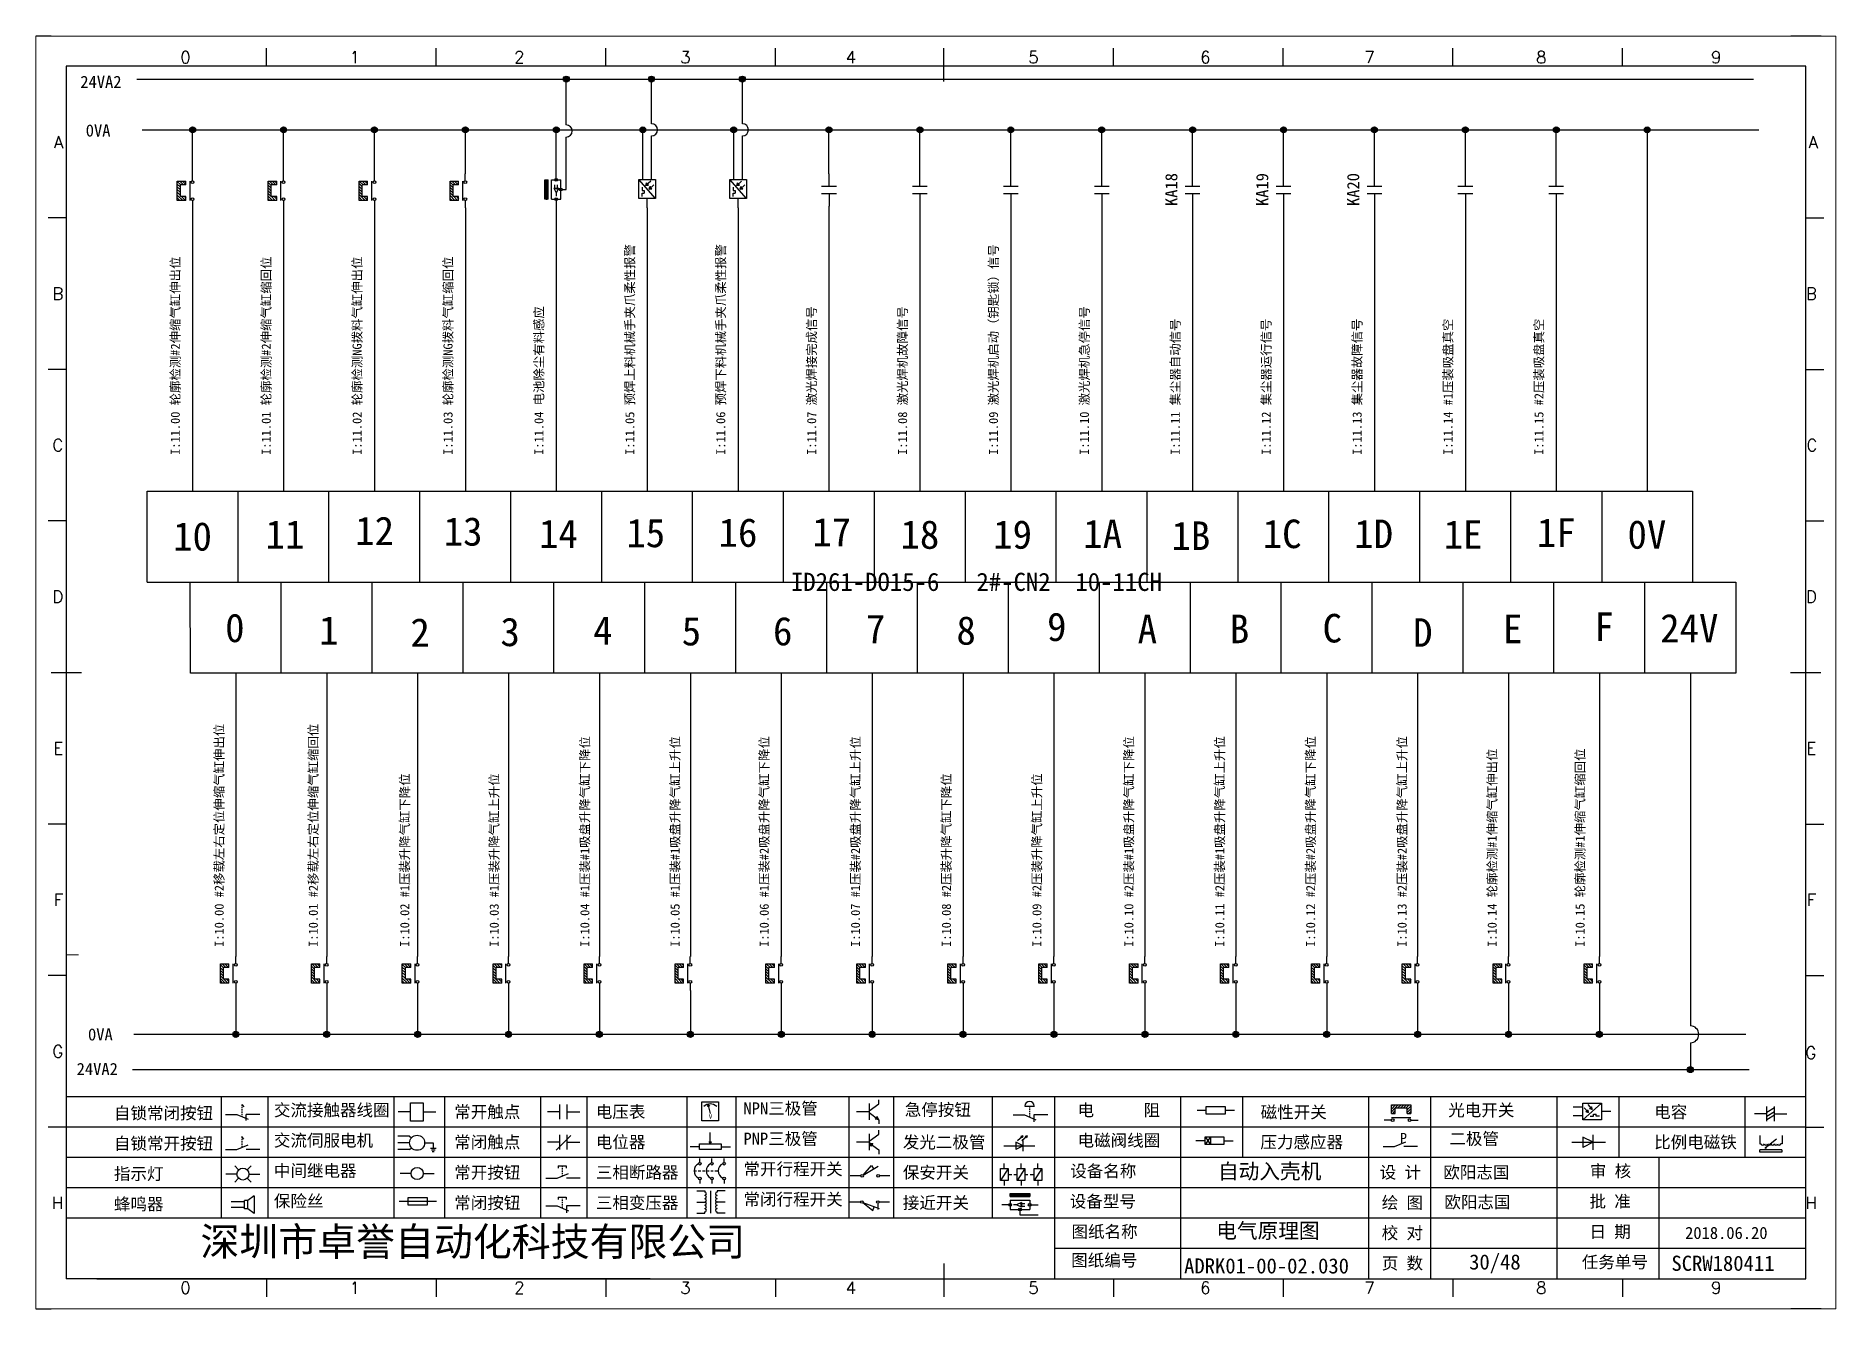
# Model space of a CAD drawing. Header units: millimetres. Extents: x 336 to 12810, y -1577 to 4105.
# Drawn here: x 8358.4 to 8655.4, y -645.8 to -435.8 of the extents above; entities that cross this region are included whole.
import ezdxf
from ezdxf.enums import TextEntityAlignment as Align

# ---------------------------------------------------------------- set-up
doc = ezdxf.new("R2010")
doc.units = ezdxf.units.MM
doc.layers.add('AE_BOR', color=1, linetype='Continuous')
doc.layers.add('MISC', color=2, linetype='Continuous')
doc.styles.get("Standard").update_dxf_attribs({"font": ''})
doc.styles.add('WD', font='romans.shx', dxfattribs={"width": 0.8, "bigfont": 'gbcbig.shx'})
doc.styles.add('样式 0', font='')
doc.styles.add('汉字', font='')
doc.styles.get('Standard').set_extended_font_data('SimSun')
doc.styles.get('样式 0').set_extended_font_data('KaiTi_GB2312')
doc.styles.get('汉字').set_extended_font_data('新宋体')

msp = doc.modelspace()

# ---------------------------------------------------------------- texts
msp.add_text('30/48', height=2.5).set_placement((8594.882, -639.298))
at = {"color": 0, "lineweight": -2, "attachment_point": 1}
for s, insert, char_height, width in [('0VA', (8366.622, -450.392), 2, 14.27309), ('10', (8381.044, -515.994), 4.7064, 7.20347), ('11', (8396.298, -515.675), 4.7064, 7.20347), ('12', (8411.085, -515.084), 4.7064, 7.20347), ('13', (8425.679, -515.178), 4.7064, 7.20347), ('14', (8441.415, -515.565), 4.7064, 7.20347), ('15', (8455.819, -515.432), 4.7064, 7.20347), ('16', (8471.04, -515.368), 4.7064, 7.20347), ('17', (8486.508, -515.28), 4.7064, 7.20347), ('18', (8501.056, -515.692), 4.7064, 7.20347), ('19', (8516.358, -515.686), 4.7064, 7.20347), ('1A', (8531.216, -515.583), 4.7064, 7.20347), ('1B', (8545.764, -515.892), 4.7064, 7.20347), ('1C', (8560.828, -515.583), 4.7064, 7.20347), ('1D', (8575.927, -515.581), 4.7064, 7.20347), ('1E', (8590.681, -515.684), 4.7064, 7.20347), ('1F', (8606.055, -515.375), 4.7064, 7.20347), ('0V', (8621.015, -515.684), 4.7064, 7.20347), ('ID261-DO15-6   2#-CN2  10-11CH               ', (8482.975, -524.357), 3, 70.53841), ('0', (8389.63, -531.091), 4.706, 7.20347), ('7', (8495.345, -531.271), 4.706, 7.20347), ('8', (8510.287, -531.51), 4.706, 7.20347), ('9', (8525.247, -530.913), 4.706, 7.20347), ('A', (8540.189, -531.271), 4.706, 7.20347), ('B', (8555.395, -531.267), 4.706, 7.20347), ('C', (8570.696, -531.147), 4.706, 7.20347), ('E', (8600.489, -531.265), 4.706, 7.20347), ('F', (8615.55, -530.906), 4.706, 7.20347), ('24V', (8626.406, -531.145), 4.7064, 7.20347), ('1', (8405.127, -531.496), 4.706, 7.20347), ('2', (8420.189, -531.855), 4.706, 7.20347), ('3', (8435.05, -531.75), 4.706, 7.20347), ('4', (8450.351, -531.511), 4.706, 7.20347), ('5', (8464.957, -531.63), 4.706, 7.20347), ('6', (8480.019, -531.63), 4.706, 7.20347), ('D', (8585.638, -531.864), 4.706, 7.20347), ('0VA', (8366.996, -599.514), 2, 14.27309)]:
    msp.add_mtext(s, dxfattribs=dict(at, insert=insert, char_height=char_height, width=width))
at = {"char_height": 2, "width": 7.10735, "attachment_point": 1, "rotation": 90, "style": '样式 0'}
for s, insert in [('KA18', (8544.738, -463.859)), ('KA19', (8559.738, -463.859)), ('KA20', (8574.738, -463.859))]:
    msp.add_mtext(s, dxfattribs=dict(at, insert=insert))
at = {"color": 0, "lineweight": -2, "char_height": 1.5, "width": 71.79445, "attachment_point": 1, "rotation": 90}
for s, insert in [('{\\C256;I:11.05 预焊上料机械手夹爪柔性报警}', (8455.642, -504.908)), ('{\\C256;I:11.06 预焊下料机械手夹爪柔性报警}', (8470.642, -504.908)), ('{\\C256;I:11.09 激光焊机启动（钥匙锁）信号}', (8515.642, -504.908)), ('{\\C256;I:11.00 轮廓检测#2伸缩气缸伸出位}', (8380.642, -504.908)), ('{\\C256;I:11.01 轮廓检测#2伸缩气缸缩回位}', (8395.642, -504.908)), ('{\\C256;I:11.02 轮廓检测NG拨料气缸伸出位}', (8410.642, -504.908)), ('{\\C256;I:11.03 轮廓检测NG拨料气缸缩回位}', (8425.642, -504.908)), ('{\\C256;I:11.04 电池除尘有料感应}', (8440.642, -504.908)), ('{\\C256;I:11.07 激光焊接完成信号}', (8485.642, -504.908)), ('{\\C256;I:11.08 激光焊机故障信号}', (8500.642, -504.908)), ('{\\C256;I:11.10 激光焊机急停信号}', (8530.642, -504.908)), ('{\\C256;I:11.11 集尘器自动信号}', (8545.642, -504.908)), ('{\\C256;I:11.12 集尘器运行信号}', (8560.642, -504.908)), ('{\\C256;I:11.13 集尘器故障信号}', (8575.642, -504.908)), ('{\\C256;I:11.14 #1压装吸盘真空}', (8590.642, -504.908)), ('{\\C256;I:11.15 #2压装吸盘真空}', (8605.642, -504.908)), ('{\\C256;I:10.00 #2移载左右定位伸缩气缸伸出位}', (8387.881, -586.067)), ('{\\C256;I:10.01 #2移载左右定位伸缩气缸缩回位}', (8403.409, -586.067)), ('{\\C256;I:10.04 #1压装#1吸盘升降气缸下降位}', (8448.215, -586.067)), ('{\\C256;I:10.05 #1压装#1吸盘升降气缸上升位}', (8463.108, -586.067)), ('{\\C256;I:10.06 #1压装#2吸盘升降气缸下降位}', (8477.81, -586.067)), ('{\\C256;I:10.07 #1压装#2吸盘升降气缸上升位}', (8492.872, -586.067)), ('{\\C256;I:10.10 #2压装#1吸盘升降气缸下降位}', (8537.979, -586.067)), ('{\\C256;I:10.11 #2压装#1吸盘升降气缸上升位}', (8552.975, -586.067)), ('{\\C256;I:10.12 #2压装#2吸盘升降气缸下降位}', (8567.971, -586.067)), ('{\\C256;I:10.13 #2压装#2吸盘升降气缸上升位}', (8583.061, -586.067)), ('{\\C256;I:10.14 轮廓检测#1伸缩气缸伸出位}', (8597.919, -586.067)), ('{\\C256;I:10.15 轮廓检测#1伸缩气缸缩回位}', (8612.429, -586.067)), ('{\\C256;I:10.02 #1压装升降气缸下降位}', (8418.499, -586.067)), ('{\\C256;I:10.03 #1压装升降气缸上升位}', (8433.259, -586.067)), ('{\\C256;I:10.08 #2压装升降气缸下降位}', (8507.865, -586.067)), ('{\\C256;I:10.09 #2压装升降气缸上升位}', (8522.806, -586.067))]:
    msp.add_mtext(s, dxfattribs=dict(at, insert=insert))
at = {"attachment_point": 1}
for s, width, insert, char_height in [('自动入壳机', 22.80454, (8553.443, -621.837), 2.5), ('欧阳志国', 22.80454, (8590.626, -622.257), 2), ('欧阳志国', 22.80454, (8590.797, -627.173), 2), ('电气原理图', 22.80454, (8553.158, -631.645), 2.5), ('ADRK01-00-02.030', 32.99572, (8547.848, -637.446), 2.5), ('SCRW180411', 32.99572, (8628.259, -637.015), 2.5)]:
    msp.add_mtext_dynamic_manual_height_columns(s, width=width, gutter_width=12.5, heights=[0], dxfattribs=dict(at, insert=insert, char_height=char_height))
at = {"layer": 'MISC', "color": 0, "char_height": 2, "width": 5.01683, "attachment_point": 1, "style": '样式 0'}
for insert in [(8365.728, -442.368), (8365.121, -605.213)]:
    msp.add_mtext('24VA2', dxfattribs=dict(at, insert=insert))

# ---------------------------------------------------------------- blocks, each defined once
blk = doc.blocks.new('磁性开关')
at = {"linetype": 'ByBlock'}
h = blk.add_hatch(dxfattribs=at)
h.set_pattern_fill('ANSI31', color=256, scale=0.1, style=0)
h.paths.add_polyline_path([(-1910.88, -776.69), (-1910.88, -775.29), (-1907.69, -775.29), (-1907.69, -776.69), (-1908.31, -776.69), (-1908.31, -775.79), (-1910.25, -775.79), (-1910.25, -776.69)])
for p, q in [((-1910.91, -777.81), (-1912.09, -777.81)), ((-1910.88, -776.69), (-1910.88, -775.29)), ((-1910.88, -775.29), (-1907.69, -775.29)), ((-1910.88, -776.69), (-1910.25, -776.69)), ((-1910.88, -777.39), (-1907.69, -777.39)), ((-1910.25, -776.69), (-1910.25, -775.79)), ((-1910.25, -775.79), (-1908.31, -775.79)), ((-1908.31, -776.69), (-1908.31, -775.79)), ((-1908.31, -776.69), (-1907.69, -776.69)), ((-1907.69, -775.29), (-1907.69, -776.69)), ((-1907.66, -777.81), (-1906.48, -777.81))]:
    blk.add_line(p, q, dxfattribs=at)
for centre in [(-1910.68, -777.81), (-1907.88, -777.81)]:
    blk.add_circle(centre, 0.225, dxfattribs=at)
blk = doc.blocks.new('*U6')
at = {"linetype": 'ByBlock'}
for p, q in [((-1909.23, -780.45), (-1909.23, -780.67)), ((-1909.23, -780.45), (-1908.92, -780.84)), ((-1909.23, -780.84), (-1909.23, -781.05)), ((-1911.92, -782.07), (-1910.06, -782.07)), ((-1910.06, -782.07), (-1908.18, -782.88)), ((-1909.23, -781.23), (-1909.23, -781.44)), ((-1909.23, -781.61), (-1909.23, -781.83)), ((-1909.23, -782), (-1909.23, -782.21)), ((-1909.23, -782.38), (-1909.23, -782.43)), ((-1908.52, -783.07), (-1908.52, -782.07)), ((-1906.25, -782.07), (-1908.52, -782.07))]:
    blk.add_line(p, q, dxfattribs=at)
blk = doc.blocks.new('*U8')
at = {"linetype": 'ByBlock'}
for p, q in [((-1911.92, -792.89), (-1910.06, -792.89)), ((-1910.06, -792.89), (-1908.18, -792.08)), ((-1908.88, -791.17), (-1909.23, -790.71)), ((-1909.23, -790.71), (-1909.23, -790.92)), ((-1909.23, -791.09), (-1909.23, -791.31)), ((-1909.23, -791.48), (-1909.23, -791.69)), ((-1909.23, -791.86), (-1909.23, -792.08)), ((-1909.23, -792.25), (-1909.23, -792.47)), ((-1906.25, -792.89), (-1908.52, -792.89))]:
    blk.add_line(p, q, dxfattribs=at)
blk = doc.blocks.new('蜂鸣器')
at = {"linetype": 'ByBlock'}
for p, q in [((-1907.17, -795.53), (-1908.25, -796.26)), ((-1907.17, -795.53), (-1907.17, -798.41)), ((-1908.8, -796.48), (-1911.01, -796.48)), ((-1908.8, -797.46), (-1911.01, -797.46)), ((-1908.25, -796.26), (-1908.8, -796.26)), ((-1908.8, -797.68), (-1908.8, -796.26)), ((-1908.25, -797.68), (-1908.8, -797.68)), ((-1908.25, -797.68), (-1908.25, -796.26)), ((-1907.17, -798.41), (-1908.25, -797.68))]:
    blk.add_line(p, q, dxfattribs=at)
blk = doc.blocks.new('指示灯')
at = {"linetype": 'ByBlock'}
for p, q in [((-1854.25, -776.92), (-1856.06, -776.92)), ((-1854.62, -775.59), (-1853.97, -776.23)), ((-1854.62, -778.25), (-1853.97, -777.61)), ((-1851.9, -775.59), (-1852.54, -776.23)), ((-1851.9, -778.25), (-1852.54, -777.61)), ((-1852.26, -776.92), (-1850.45, -776.92))]:
    blk.add_line(p, q, dxfattribs=at)
blk.add_circle((-1853.26, -776.92), 0.992, dxfattribs=at)
blk = doc.blocks.new('光电开关')
at = {"linetype": 'ByBlock'}
h = blk.add_hatch(dxfattribs=at)
h.set_pattern_fill('ANSI31', color=256, scale=0.01, style=0)
h.set_pattern_definition([(45, (0.172267, 0), (-0.0224506403, 0.0224506403), [])])
h.paths.add_polyline_path([(-1882.44, -776.34), (-1882.5, -775.91), (-1882.68, -776.07)])
h.paths.add_polyline_path([(-1882.86, -776.23), (-1882.44, -776.34), (-1882.68, -776.07)])
h.paths.add_polyline_path([(-1883.05, -776.88), (-1883.11, -776.45), (-1883.29, -776.61)])
h.paths.add_polyline_path([(-1883.47, -776.77), (-1883.05, -776.88), (-1883.29, -776.61)])
for p, q in [((-1884.01, -775.96), (-1885.56, -775.96)), ((-1884.01, -777.39), (-1885.56, -777.39)), ((-1880.91, -775.3), (-1884.01, -778.05)), ((-1883.75, -776.09), (-1883.05, -776.88)), ((-1883.11, -776.45), (-1883.47, -776.77)), ((-1883.05, -776.88), (-1883.47, -776.77)), ((-1883.14, -775.55), (-1882.44, -776.34)), ((-1883.05, -776.88), (-1883.11, -776.45)), ((-1882.5, -775.91), (-1882.86, -776.23)), ((-1882.44, -776.34), (-1882.86, -776.23)), ((-1882.78, -777.47), (-1882.23, -777.47)), ((-1882.44, -776.34), (-1882.5, -775.91)), ((-1882.23, -777.47), (-1882.23, -777.14)), ((-1882.23, -777.14), (-1881.78, -777.14)), ((-1881.78, -777.47), (-1881.78, -777.14)), ((-1881.23, -777.47), (-1881.78, -777.47)), ((-1879.37, -776.67), (-1880.91, -776.67))]:
    blk.add_line(p, q, dxfattribs=at)
blk.add_lwpolyline([(-1884.01, -775.3), (-1880.91, -775.3), (-1880.91, -778.05), (-1884.01, -778.05)], close=True, dxfattribs=at)
blk = doc.blocks.new('交流接触器线圈')
at = {"linetype": 'ByBlock'}
for p, q in [((-1880.82, -781.77), (-1882.87, -781.77)), ((-1878.72, -781.77), (-1876.67, -781.77))]:
    blk.add_line(p, q, dxfattribs=at)
blk.add_lwpolyline([(-1880.82, -780.28), (-1878.72, -780.28), (-1878.72, -783.26), (-1880.82, -783.26)], close=True, dxfattribs=at)
blk = doc.blocks.new('交流伺服电机')
at = {"linetype": 'ByBlock'}
for p, q in [((-1880.97, -785.75), (-1882.94, -785.75)), ((-1880.97, -786.85), (-1882.94, -786.85)), ((-1880.97, -785.75), (-1880.65, -786.03)), ((-1878.49, -786.85), (-1877.07, -786.85)), ((-1877.07, -786.85), (-1877.07, -787.72)), ((-1880.97, -787.94), (-1882.94, -787.94)), ((-1880.97, -787.94), (-1880.65, -787.67)), ((-1877.54, -787.72), (-1876.59, -787.72)), ((-1877.38, -788.01), (-1876.75, -788.01)), ((-1877.23, -788.29), (-1876.9, -788.29))]:
    blk.add_line(p, q, dxfattribs=at)
blk.add_circle((-1879.73, -786.85), 1.24, dxfattribs=at)
blk = doc.blocks.new('中间继电器')
at = {"linetype": 'ByBlock'}
for p, q in [((-1880.72, -791.92), (-1882.54, -791.92)), ((-1878.74, -791.92), (-1876.92, -791.92))]:
    blk.add_line(p, q, dxfattribs=at)
blk.add_circle((-1879.73, -791.92), 0.992, dxfattribs=at)
blk = doc.blocks.new('保险丝')
at = {"linetype": 'ByBlock'}
blk.add_line((-1882.72, -796.49), (-1876.55, -796.49), dxfattribs=at)
blk.add_lwpolyline([(-1881.2, -795.86), (-1878.06, -795.86), (-1878.06, -797.12), (-1881.2, -797.12)], close=True, dxfattribs=at)
blk = doc.blocks.new('常开按钮')
at = {"linetype": 'ByBlock'}
for p, q in [((-1910.06, -787.73), (-1908.18, -786.93)), ((-1909.9, -785.68), (-1908.56, -785.68)), ((-1909.9, -785.68), (-1909.9, -786.07)), ((-1909.23, -785.68), (-1909.23, -785.89)), ((-1909.23, -786.06), (-1909.23, -786.28)), ((-1909.23, -786.45), (-1909.23, -786.67)), ((-1909.23, -786.84), (-1909.23, -787.05)), ((-1908.56, -785.68), (-1908.56, -786.07)), ((-1911.92, -787.73), (-1910.06, -787.73)), ((-1909.23, -787.22), (-1909.23, -787.38)), ((-1906.25, -787.73), (-1908.52, -787.73))]:
    blk.add_line(p, q, dxfattribs=at)
blk = doc.blocks.new('常开触点')
at = {"linetype": 'ByBlock'}
for p, q in [((-1853.82, -782.99), (-1853.82, -780.56)), ((-1852.6, -782.99), (-1852.6, -780.56)), ((-1853.82, -781.77), (-1855.88, -781.77)), ((-1852.6, -781.77), (-1850.55, -781.77))]:
    blk.add_line(p, q, dxfattribs=at)
blk = doc.blocks.new('常闭触点')
at = {"linetype": 'ByBlock'}
for p, q in [((-1853.82, -786.77), (-1855.88, -786.77)), ((-1852.01, -785.66), (-1854.43, -788.1)), ((-1853.82, -787.99), (-1853.82, -785.56)), ((-1852.6, -787.99), (-1852.6, -785.56)), ((-1852.6, -786.77), (-1850.55, -786.77))]:
    blk.add_line(p, q, dxfattribs=at)
blk = doc.blocks.new('常闭按钮')
at = {"linetype": 'ByBlock'}
for p, q in [((-1856.13, -792.28), (-1854.28, -792.28)), ((-1854.28, -792.28), (-1852.4, -793.09)), ((-1854.11, -790.83), (-1852.77, -790.83)), ((-1854.11, -790.83), (-1854.11, -791.22)), ((-1853.44, -790.83), (-1853.44, -791.04)), ((-1853.44, -791.21), (-1853.44, -791.43)), ((-1853.44, -791.6), (-1853.44, -791.82)), ((-1853.44, -791.99), (-1853.44, -792.2)), ((-1853.44, -792.37), (-1853.44, -792.53)), ((-1852.77, -790.83), (-1852.77, -791.22)), ((-1850.47, -792.28), (-1852.73, -792.28)), ((-1852.73, -792.28), (-1852.73, -793.43))]:
    blk.add_line(p, q, dxfattribs=at)
blk = doc.blocks.new('电磁阀线圈')
at = {"linetype": 'ByBlock'}
for p, q in [((-1854.61, -795.92), (-1853.75, -797.16)), ((-1853.75, -795.92), (-1854.61, -797.16)), ((-1853.75, -795.92), (-1853.75, -797.16)), ((-1854.61, -796.54), (-1856.17, -796.54)), ((-1851.53, -796.54), (-1849.97, -796.54))]:
    blk.add_line(p, q, dxfattribs=at)
blk.add_lwpolyline([(-1854.61, -795.92), (-1851.53, -795.92), (-1851.53, -797.16), (-1854.61, -797.16)], close=True, dxfattribs=at)
blk = doc.blocks.new('电压表')
at = {"linetype": 'ByBlock'}
for p, q in [((-1814.84, -780.75), (-1814.91, -781.13)), ((-1814.6, -781.05), (-1814.91, -781.13)), ((-1814.84, -780.75), (-1814.46, -782.26)), ((-1814.84, -780.75), (-1814.6, -781.05))]:
    blk.add_line(p, q, dxfattribs=at)
blk.add_lwpolyline([(-1815.84, -780.34), (-1813.07, -780.34), (-1813.07, -783.49), (-1815.84, -783.49)], close=True, dxfattribs=at)
blk.add_arc((-1814.46, -782.26), 1.56, 46.8313, 133.1687, dxfattribs=at)
at = {"linetype": 'ByBlock', "insert": (-1814.7, -782.39), "char_height": 0.75, "width": 0.6768, "attachment_point": 1}
blk.add_mtext('V', dxfattribs=at)
blk = doc.blocks.new('电位器')
at = {"linetype": 'ByBlock'}
for p, q in [((-1814.45, -787.3), (-1814.62, -786.96)), ((-1814.62, -786.96), (-1814.27, -786.96)), ((-1814.45, -787.3), (-1814.45, -785.39)), ((-1814.45, -787.3), (-1814.27, -786.96)), ((-1816.21, -787.75), (-1817.79, -787.75)), ((-1812.68, -787.75), (-1811.1, -787.75))]:
    blk.add_line(p, q, dxfattribs=at)
blk.add_lwpolyline([(-1816.21, -787.3), (-1812.68, -787.3), (-1812.68, -788.2), (-1816.21, -788.2)], close=True, dxfattribs=at)
blk = doc.blocks.new('三相断路器')
at = {"linetype": 'ByBlock'}
for p, q in [((-1816.17, -790.33), (-1816.17, -789.7)), ((-1814.17, -790.33), (-1814.17, -789.7)), ((-1812.18, -790.33), (-1812.18, -789.7)), ((-1817.14, -791.74), (-1816.72, -791.74)), ((-1816.45, -791.74), (-1816.03, -791.74)), ((-1815.76, -791.74), (-1815.34, -791.74)), ((-1815.07, -791.74), (-1814.65, -791.74)), ((-1814.38, -791.74), (-1813.96, -791.74)), ((-1813.69, -791.74), (-1813.27, -791.74)), ((-1816.17, -793.19), (-1816.17, -793.83)), ((-1814.17, -793.19), (-1814.17, -793.83)), ((-1812.18, -793.19), (-1812.18, -793.83))]:
    blk.add_line(p, q, dxfattribs=at)
for centre in [(-1816.17, -790.55), (-1816.17, -792.98), (-1814.17, -790.55), (-1814.17, -792.98), (-1812.18, -790.55), (-1812.18, -792.98)]:
    blk.add_circle(centre, 0.219, dxfattribs=at)
for centre in [(-1815.81, -791.74), (-1813.82, -791.74), (-1811.83, -791.74)]:
    blk.add_arc(centre, 1.32, 115.5791, 244.4209, dxfattribs=at)
blk = doc.blocks.new('三相变压器')
at = {"linetype": 'ByBlock'}
for p, q in [((-1816.69, -795.03), (-1815.37, -795.03)), ((-1815.37, -795.03), (-1815.37, -795.24)), ((-1814.34, -798.7), (-1814.34, -795.04)), ((-1812, -795.03), (-1813.32, -795.03)), ((-1813.32, -795.03), (-1813.32, -795.24)), ((-1816.69, -796.87), (-1815.37, -796.87)), ((-1816.69, -798.71), (-1815.37, -798.71)), ((-1815.37, -798.71), (-1815.37, -798.5)), ((-1812, -796.87), (-1813.32, -796.87)), ((-1813.32, -798.71), (-1813.32, -798.5)), ((-1812, -798.71), (-1813.32, -798.71))]:
    blk.add_line(p, q, dxfattribs=at)
for centre, start, end in [((-1815.37, -795.51), 270, 90), ((-1815.37, -796.06), 270, 90), ((-1813.32, -795.51), 90, 270), ((-1813.32, -796.06), 90, 270), ((-1815.37, -796.6), 270, 90), ((-1815.37, -797.14), 270, 90), ((-1815.37, -797.68), 270, 90), ((-1815.37, -798.23), 270, 90), ((-1813.32, -796.6), 90, 270), ((-1813.32, -797.14), 90, 270), ((-1813.32, -797.68), 90, 270), ((-1813.32, -798.23), 90, 270)]:
    blk.add_arc(centre, 0.271, start, end, dxfattribs=at)
blk = doc.blocks.new('压力感应器')
at = {"linetype": 'ByBlock'}
for p, q in [((-1817.44, -777.73), (-1815.59, -777.73)), ((-1815.59, -777.73), (-1813.71, -776.93)), ((-1811.78, -777.73), (-1814.05, -777.73))]:
    blk.add_line(p, q, dxfattribs=at)
at = {"linetype": 'ByBlock', "insert": (-1814.65, -775.48), "char_height": 1.68, "width": 1.2242, "attachment_point": 1}
blk.add_mtext('{\\fNSimSun|b0|i0|c134|p49;P}', dxfattribs=at)
blk = doc.blocks.new('二极管')
at = {"linetype": 'ByBlock'}
for p, q in [((-1787.52, -776.77), (-1781.92, -776.77)), ((-1783.97, -776.77), (-1785.69, -775.9)), ((-1785.69, -775.9), (-1785.69, -777.65)), ((-1783.97, -776.77), (-1785.69, -777.65)), ((-1783.97, -777.99), (-1783.97, -775.56))]:
    blk.add_line(p, q, dxfattribs=at)
blk = doc.blocks.new('NPN三极管')
at = {"linetype": 'ByBlock'}
for p, q in [((-1785.73, -780.61), (-1785.73, -783.32)), ((-1785.73, -781.82), (-1784.15, -780.66)), ((-1784.15, -780.66), (-1784.15, -779.98)), ((-1785.73, -781.97), (-1787.81, -781.97)), ((-1785.73, -782.11), (-1784.15, -783.27)), ((-1784.41, -782.73), (-1784.74, -783.18)), ((-1784.15, -783.27), (-1784.74, -783.18)), ((-1784.15, -783.27), (-1784.41, -782.73)), ((-1784.15, -783.27), (-1784.15, -783.96))]:
    blk.add_line(p, q, dxfattribs=at)
blk = doc.blocks.new('PNP三极管')
at = {"linetype": 'ByBlock'}
for p, q in [((-1784.9, -786.74), (-1786.98, -786.74)), ((-1784.9, -785.38), (-1784.9, -788.09)), ((-1784.9, -786.59), (-1783.32, -785.43)), ((-1784.9, -786.88), (-1783.32, -788.04)), ((-1784.9, -786.88), (-1784.31, -786.97)), ((-1784.9, -786.88), (-1784.64, -787.42)), ((-1784.31, -786.97), (-1784.64, -787.42)), ((-1783.32, -785.43), (-1783.32, -784.75)), ((-1783.32, -788.04), (-1783.32, -788.73))]:
    blk.add_line(p, q, dxfattribs=at)
blk = doc.blocks.new('常开行程开关')
at = {"linetype": 'ByBlock'}
for p, q in [((-1786.29, -792.3), (-1788.01, -792.3)), ((-1785.89, -792.17), (-1784.52, -790.62)), ((-1785.89, -792.17), (-1783.43, -790.72)), ((-1784.52, -790.62), (-1784.19, -791.17)), ((-1781.48, -792.3), (-1783.21, -792.3))]:
    blk.add_line(p, q, dxfattribs=at)
for centre in [(-1786.07, -792.3), (-1783.42, -792.3)]:
    blk.add_circle(centre, 0.219, dxfattribs=at)
blk = doc.blocks.new('常闭行程开关')
at = {"linetype": 'ByBlock'}
for p, q in [((-1786.34, -796.62), (-1788.07, -796.62)), ((-1785.93, -796.72), (-1783.25, -797.7)), ((-1785.93, -796.72), (-1784.3, -798)), ((-1784.3, -798), (-1784.08, -797.4)), ((-1783.48, -796.84), (-1783.48, -797.85)), ((-1781.54, -796.62), (-1783.26, -796.62))]:
    blk.add_line(p, q, dxfattribs=at)
for centre in [(-1786.12, -796.62), (-1783.48, -796.62)]:
    blk.add_circle(centre, 0.219, dxfattribs=at)
blk = doc.blocks.new('电容')
at = {"linetype": 'ByBlock'}
for p, q in [((-1756.08, -782.99), (-1756.08, -780.56)), ((-1754.86, -780.79), (-1756.08, -781.55)), ((-1754.86, -782.99), (-1754.86, -780.56)), ((-1756.08, -781.77), (-1758.13, -781.77)), ((-1754.86, -781.44), (-1756.08, -782.2)), ((-1754.86, -781.99), (-1756.08, -782.75)), ((-1754.86, -781.77), (-1752.81, -781.77))]:
    blk.add_line(p, q, dxfattribs=at)
blk = doc.blocks.new('发光二极管')
at = {"linetype": 'ByBlock'}
for p, q in [((-1758.01, -786.77), (-1752.89, -786.77)), ((-1754.84, -786.77), (-1756.04, -786.16)), ((-1756.04, -786.16), (-1756.04, -787.39)), ((-1754.84, -786.77), (-1756.04, -787.39)), ((-1755.78, -785.92), (-1754.89, -785.14)), ((-1754.89, -785.14), (-1755.2, -785.22)), ((-1755.2, -785.22), (-1755.01, -785.43)), ((-1755.08, -785.92), (-1754.18, -785.14)), ((-1754.89, -785.14), (-1755.01, -785.43)), ((-1754.84, -787.63), (-1754.84, -785.92)), ((-1754.18, -785.14), (-1754.49, -785.22)), ((-1754.49, -785.22), (-1754.31, -785.43)), ((-1754.18, -785.14), (-1754.31, -785.43))]:
    blk.add_line(p, q, dxfattribs=at)
blk = doc.blocks.new('比例电磁阀')
at = {"linetype": 'ByBlock'}
for p, q in [((-1757.26, -775.38), (-1757.26, -776.71)), ((-1757.26, -776.71), (-1757.05, -776.71)), ((-1753.6, -777.73), (-1757.25, -777.73)), ((-1757.25, -778.13), (-1757.25, -777.73)), ((-1753.6, -778.13), (-1757.25, -778.13)), ((-1754.5, -775.98), (-1756.35, -777.44)), ((-1756.35, -777.44), (-1756.25, -777.25)), ((-1756.35, -777.44), (-1756.15, -777.38)), ((-1756.15, -777.38), (-1756.25, -777.25)), ((-1753.58, -776.71), (-1753.8, -776.71)), ((-1753.6, -777.73), (-1753.6, -778.13)), ((-1753.58, -775.38), (-1753.58, -776.71))]:
    blk.add_line(p, q, dxfattribs=at)
for centre in [(-1756.78, -776.71), (-1756.24, -776.71), (-1755.7, -776.71), (-1755.15, -776.71), (-1754.61, -776.71), (-1754.07, -776.71)]:
    blk.add_arc(centre, 0.271, 180, 0, dxfattribs=at)
blk = doc.blocks.new('保安开关')
at = {"linetype": 'ByBlock'}
for p, q in [((-1757.96, -790.79), (-1757.96, -789.97)), ((-1755.17, -790.79), (-1755.17, -789.97)), ((-1752.39, -790.79), (-1752.39, -789.97)), ((-1757.33, -790.79), (-1758.6, -792.81)), ((-1757.96, -792.81), (-1757.96, -793.62)), ((-1757.33, -791.8), (-1756.72, -791.8)), ((-1756.35, -791.8), (-1755.89, -791.8)), ((-1754.54, -790.79), (-1755.81, -792.81)), ((-1755.17, -792.81), (-1755.17, -793.62)), ((-1754.52, -791.8), (-1754.06, -791.8)), ((-1753.69, -791.8), (-1753.08, -791.8)), ((-1751.75, -790.79), (-1753.02, -792.81)), ((-1752.39, -792.81), (-1752.39, -793.62))]:
    blk.add_line(p, q, dxfattribs=at)
for points in [[(-1758.6, -790.79), (-1757.33, -790.79), (-1757.33, -792.81), (-1758.6, -792.81)], [(-1755.81, -790.79), (-1754.54, -790.79), (-1754.54, -792.81), (-1755.81, -792.81)], [(-1753.02, -790.79), (-1751.75, -790.79), (-1751.75, -792.81), (-1753.02, -792.81)]]:
    blk.add_lwpolyline(points, close=True, dxfattribs=at)
blk = doc.blocks.new('接近开关')
at = {"linetype": 'ByBlock'}
h = blk.add_hatch(dxfattribs=at)
h.set_pattern_fill('ANSI31', color=256, scale=0.01, style=0)
h.set_pattern_definition([(45, (-89.131516, -30.795668), (-0.0224506403, 0.0224506403), [])])
h.paths.add_polyline_path([(-1516.96, -1123.35), (-1516.96, -1122.85), (-1513.76, -1122.85), (-1513.76, -1123.35)])
for p, q in [((-1517.18, -1124.71), (-1518.36, -1124.71)), ((-1516.96, -1123.35), (-1516.96, -1122.85)), ((-1516.96, -1122.85), (-1513.76, -1122.85)), ((-1516.96, -1123.35), (-1513.76, -1123.35)), ((-1516.96, -1123.95), (-1513.76, -1123.95)), ((-1516.96, -1123.95), (-1516.96, -1125.47)), ((-1516.96, -1125.47), (-1513.76, -1125.47)), ((-1515.91, -1124.71), (-1516.45, -1124.71)), ((-1515.11, -1124.31), (-1515.91, -1124.71)), ((-1515.11, -1125.11), (-1515.91, -1124.71)), ((-1515.33, -1124.53), (-1515.17, -1124.53)), ((-1515.33, -1124.88), (-1515.17, -1124.88)), ((-1515.25, -1124.45), (-1515.25, -1124.61)), ((-1515.11, -1124.31), (-1515.11, -1125.11)), ((-1515.11, -1124.48), (-1514.58, -1124.48)), ((-1515.11, -1124.94), (-1514.58, -1124.94)), ((-1513.76, -1122.85), (-1513.76, -1123.35)), ((-1513.76, -1123.95), (-1513.76, -1125.47)), ((-1513.54, -1124.71), (-1512.36, -1124.71)), ((-1515.36, -1125.69), (-1515.36, -1126.36)), ((-1515.36, -1126.36), (-1512.36, -1126.36))]:
    blk.add_line(p, q, dxfattribs=at)
for centre in [(-1516.96, -1124.71), (-1515.36, -1125.47), (-1513.76, -1124.71)]:
    blk.add_circle(centre, 0.225, dxfattribs=at)
blk = doc.blocks.new('电阻')
at = {"linetype": 'ByBlock'}
for p, q in [((-3.09, 0), (-1.57, 0)), ((1.57, 0), (3.09, 0))]:
    blk.add_line(p, q, dxfattribs=at)
blk.add_lwpolyline([(-1.57, 0.63), (1.57, 0.63), (1.57, -0.63), (-1.57, -0.63)], close=True, dxfattribs=at)
blk = doc.blocks.new('急停按钮')
at = {"linetype": 'ByBlock'}
for p, q in [((-1.86, 0), (0, 0)), ((0, 0), (1.88, -0.81)), ((0.06, 1.45), (1.61, 1.45)), ((0.83, 1.45), (0.83, 1.24)), ((0.83, 1.07), (0.83, 0.85)), ((0.83, 0.68), (0.83, 0.47)), ((0.83, 0.29), (0.83, 0.08)), ((3.81, 0), (1.54, 0)), ((1.54, 0), (1.54, -1.15)), ((0.83, -0.09), (0.83, -0.24))]:
    blk.add_line(p, q, dxfattribs=at)
blk.add_arc((0.83, 1.45), 0.774, 0, 180)
blk = doc.blocks.new('电控横A4')
for p, q in [((292, -5), (5, -5)), ((5, -5), (5, -205)), ((292, -205), (292, -5)), ((10.03, -205), (289.53, -205)), ((130.8, -205), (190.75, -205)), ((190.75, -205), (259.54, -205))]:
    blk.add_line(p, q)
at = {"lineweight": 9, "ltscale": 0.1}
for p, q in [((5, -151.57), (7, -151.57)), ((101.34, -205), (130.8, -205)), ((129.44, -205), (129.44, -205)), ((129.44, -205), (129.44, -205)), ((129.44, -205), (129.44, -205)), ((129.44, -205), (129.44, -205))]:
    blk.add_line(p, q, dxfattribs=at)
at = {"linetype": 'ByBlock'}
for p, q in [((292, -175), (5, -175)), ((292, -180), (5, -180)), ((292, -185), (5, -185)), ((292, -190), (5, -190)), ((292, -195), (5, -195)), ((292, -200), (168.03, -200))]:
    blk.add_line(p, q, dxfattribs=at)
at = {"color": 0, "lineweight": -2}
for p, q in [((30.58, -175), (30.58, -195)), ((38.26, -175), (38.26, -195)), ((59.05, -175), (59.05, -195)), ((67.4, -175), (67.4, -195)), ((83.26, -175), (83.26, -195)), ((90.91, -175), (90.91, -195)), ((107.4, -175), (107.4, -195)), ((115.5, -175), (115.5, -195)), ((134.12, -175), (134.12, -195)), ((141.48, -175), (141.48, -195)), ((157.79, -175), (157.79, -195)), ((168.03, -175), (168.03, -204.92)), ((188.84, -175), (188.84, -185)), ((199.08, -175), (199.08, -185)), ((219.89, -175), (219.89, -185)), ((230.12, -175), (230.12, -185)), ((250.93, -175), (250.93, -185)), ((261.17, -175), (261.17, -185)), ((281.98, -175), (281.98, -185)), ((188.84, -185), (188.84, -204.92)), ((219.89, -185), (219.89, -205)), ((230.12, -185), (230.12, -205)), ((250.93, -185), (250.93, -205)), ((267.79, -185), (267.79, -205))]:
    blk.add_line(p, q, dxfattribs=at)
at = {"color": 0, "ltscale": 2}
for p, q in [((292, -205), (292, -183.55)), ((101.34, -205), (5, -205)), ((259.54, -205), (289.53, -205)), ((259.54, -205), (292, -205))]:
    blk.add_line(p, q, dxfattribs=at)
at = {"layer": 'AE_BOR', "lineweight": 30}
for p, q in [((2.53, 0), (0, 0)), ((294.53, 0), (289.53, 0)), ((0, -210), (2.53, -210)), ((294.53, -210), (289.53, -210))]:
    blk.add_line(p, q, dxfattribs=at)
at = {"layer": 'AE_BOR', "color": 1, "lineweight": 15}
for p, q in [((0, 0), (297, 0)), ((0, -210), (0, 0)), ((297, 0), (297, -210)), ((297, -210), (0, -210))]:
    blk.add_line(p, q, dxfattribs=at)
at = {"layer": 'AE_BOR'}
for p, q in [((38.03, -5), (38.03, -2)), ((66.03, -5), (66.03, -2)), ((94.03, -5), (94.03, -2)), ((122.03, -5), (122.03, -2)), ((149.78, -5), (149.78, -2)), ((177.78, -5), (177.78, -2)), ((205.78, -5), (205.78, -2)), ((233.78, -5), (233.78, -2)), ((261.78, -5), (261.78, -2)), ((5, -30), (2, -30)), ((292, -30), (295, -30)), ((5, -55), (2, -55)), ((292, -55), (295, -55)), ((5, -80), (2, -80)), ((292, -80), (295, -80)), ((5, -130), (2, -130)), ((292, -130), (295, -130)), ((5, -155), (2, -155)), ((292, -155), (295, -155)), ((5, -180), (2, -180)), ((292, -180), (295, -180)), ((38.03, -205), (38.03, -208)), ((66.03, -205), (66.03, -208)), ((94.03, -205), (94.03, -208)), ((122.03, -205), (122.03, -208)), ((149.78, -205), (149.78, -208)), ((177.78, -205), (177.78, -208)), ((205.78, -205), (205.78, -208)), ((233.78, -205), (233.78, -208)), ((261.78, -205), (261.78, -208))]:
    blk.add_line(p, q, dxfattribs=at)
at = {"layer": 'AE_BOR', "color": 2, "lineweight": 30}
for p, q in [((149.78, -7.5), (149.78, -2.5)), ((2.5, -105), (7.5, -105)), ((289.5, -105), (294.5, -105)), ((149.78, -202.5), (149.78, -207.5)), ((149.78, -205), (149.78, -207.5))]:
    blk.add_line(p, q, dxfattribs=at)
at = {"linetype": 'ByBlock'}
for name, p in [('*U6', (1943.19, 604.18)), ('交流接触器线圈', (1942.62, 604.27)), ('常开触点', (1940.27, 604.3)), ('电压表', (1925.71, 604.52)), ('NPN三极管', (1923.2, 604.5)), ('磁性开关', (2134.53, 598.96)), ('光电开关', (2139.22, 599.27)), ('电容', (2041.69, 603.98)), ('电位器', (1925.71, 604.52)), ('PNP三极管', (1922.37, 604.27)), ('压力感应器', (2039.72, 594.52)), ('*U8', (1943.19, 609.18)), ('交流伺服电机', (1942.62, 604.27)), ('常闭触点', (1940.27, 604.3)), ('发光二极管', (1917.72, 603.69)), ('电磁阀线圈', (2047.53, 614.3)), ('二极管', (2040.91, 594.27)), ('比例电磁阀', (2041.69, 593.98)), ('指示灯', (1887.41, 589.18)), ('中间继电器', (1942.62, 604.27)), ('常开按钮', (1996.06, 599.3)), ('三相断路器', (1925.71, 604.52)), ('常开行程开关', (1922.37, 604.27)), ('保安开关', (1917.72, 603.98)), ('蜂鸣器', (1943.19, 604.18)), ('保险丝', (1942.62, 604.27)), ('常闭按钮', (1940.27, 599.3)), ('三相变压器', (1925.71, 604.52)), ('常闭行程开关', (1922.37, 604.27)), ('接近开关', (1677.72, 931.9))]:
    blk.add_blockref(name, p, dxfattribs=at)
for name, p in [('急停按钮', (163.12, -177.98)), ('电阻', (194.66, -177.22))]:
    blk.add_blockref(name, p)
at = {"char_height": 2, "attachment_point": 1, "style": '汉字'}
for s, insert in [('{\\fKaiTi_GB2312|b0|i0|c134|p49;自锁常闭按钮}', (12.86, -176.69)), ('{\\fKaiTi_GB2312|b0|i0|c134|p49;交流接触器线圈}', (39.25, -176.19)), ('{\\fKaiTi_GB2312|b0|i0|c134|p49;常开触点}', (69.01, -176.48)), ('{\\fKaiTi_GB2312|b0|i0|c134|p49;电压表}', (92.37, -176.47)), ('{\\fKaiTi_GB2312|b0|i0|c134|p49;NPN三极管}', (116.73, -175.91)), ('{\\fKaiTi_GB2312|b0|i0|c134|p49;急停按钮}', (143.35, -176.12)), ('{\\fKaiTi_GB2312|b0|i0|c134|p49;电      阻}', (171.86, -176.19)), ('{\\fKaiTi_GB2312|b0|i0|c134|p49;磁性开关}', (202.07, -176.53)), ('{\\fKaiTi_GB2312|b0|i0|c134|p49;光电开关}', (233.02, -176.19)), ('{\\fKaiTi_GB2312|b0|i0|c134|p49;电容}', (267, -176.48)), ('{\\fKaiTi_GB2312|b0|i0|c134|p49;交流伺服电机}', (39.25, -181.19)), ('{\\fKaiTi_GB2312|b0|i0|c134|p49;电位器}', (92.37, -181.47)), ('{\\fKaiTi_GB2312|b0|i0|c134|p49;PNP三极管}', (116.73, -180.91)), ('{\\fKaiTi_GB2312|b0|i0|c134|p49;电磁阀线圈}', (171.86, -181.19)), ('{\\fKaiTi_GB2312|b0|i0|c134|p49;压力感应器}', (202.02, -181.47)), ('{\\fKaiTi_GB2312|b0|i0|c134|p49;二极管}', (233.2, -180.91)), ('{\\fKaiTi_GB2312|b0|i0|c134|p49;自锁常开按钮}', (12.86, -181.69)), ('{\\fKaiTi_GB2312|b0|i0|c134|p49;常闭触点}', (69.01, -181.48)), ('{\\fKaiTi_GB2312|b0|i0|c134|p49;发光二极管}', (143.02, -181.48)), ('{\\fKaiTi_GB2312|b0|i0|c134|p49;比例电磁铁}', (267, -181.48)), ('{\\fKaiTi_GB2312|b0|i0|c134|p49;指示灯}', (12.86, -186.69)), ('{\\fKaiTi_GB2312|b0|i0|c134|p49;中间继电器}', (39.25, -186.19)), ('{\\fKaiTi_GB2312|b0|i0|c134|p49;常开按钮}', (69.01, -186.48)), ('{\\fKaiTi_GB2312|b0|i0|c134|p49;三相断路器}', (92.37, -186.47)), ('{\\fKaiTi_GB2312|b0|i0|c134|p49;常开行程开关}', (116.73, -185.91)), ('{\\fKaiTi_GB2312|b0|i0|c134|p49;保安开关}', (143.02, -186.48)), ('设备名称', (170.65, -186.24)), ('{\\fKaiTi_GB2312|b0|i0|c134|p0;设 计}', (221.72, -186.46)), ('{\\fKaiTi_GB2312|b0|i0|c134|p0;审 核}', (256.39, -186.25)), ('{\\fKaiTi_GB2312|b0|i0|c134|p49;蜂鸣器}', (12.86, -191.69)), ('{\\fKaiTi_GB2312|b0|i0|c134|p49;保险丝}', (39.25, -191.19)), ('{\\fKaiTi_GB2312|b0|i0|c134|p49;常闭按钮}', (69.01, -191.48)), ('{\\fKaiTi_GB2312|b0|i0|c134|p49;三相变压器}', (92.37, -191.47)), ('{\\fKaiTi_GB2312|b0|i0|c134|p49;常闭行程开关}', (116.73, -190.91)), ('{\\fKaiTi_GB2312|b0|i0|c134|p49;接近开关}', (143.02, -191.48)), ('设备型号', (170.58, -191.24)), ('{\\fKaiTi_GB2312|b0|i0|c134|p0;绘 图}', (222.05, -191.46)), ('{\\fKaiTi_GB2312|b0|i0|c134|p0;批 准}', (256.32, -191.25)), ('图纸名称', (170.86, -196.24)), ('{\\fKaiTi_GB2312|b0|i0|c134|p0;日 期}', (256.32, -196.25)), ('{\\fKaiTi_GB2312|b0|i0|c134|p0;校 对}', (222.05, -196.46)), ('图纸编号', (170.81, -200.96)), ('{\\fKaiTi_GB2312|b0|i0|c134|p0;页 数}', (222.05, -201.46)), ('任务单号', (255.06, -201.25))]:
    blk.add_mtext(s, dxfattribs=dict(at, insert=insert))
at = {"color": 0, "lineweight": -2, "insert": (27.14, -196.53), "char_height": 4.7064, "width": 96.1138, "attachment_point": 1}
blk.add_mtext('深圳市卓誉自动化科技有限公司', dxfattribs=at)
at = {"insert": (272.1, -196.45), "char_height": 2, "width": 60.2542, "attachment_point": 1}
blk.add_mtext('{\\fKaiTi_GB2312|b0|i0|c134|p49;2018.06.20}', dxfattribs=at)
at = {"layer": 'AE_BOR', "style": 'WD'}
for s, p in [('0', (24.67, -4.5)), ('1', (52.6, -4.5)), ('2', (79.75, -4.5)), ('3', (107.15, -4.5)), ('4', (134.45, -4.5)), ('5', (164.59, -4.5)), ('6', (192.94, -4.5)), ('7', (220.04, -4.5)), ('8', (248.37, -4.5)), ('9', (277.23, -4.5)), ('0', (24.67, -207.5)), ('1', (52.6, -207.5)), ('2', (79.75, -207.5)), ('3', (107.15, -207.5)), ('4', (134.45, -207.5)), ('5', (164.59, -207.5)), ('6', (192.94, -207.5)), ('7', (220.04, -207.5)), ('8', (248.37, -207.5)), ('9', (277.23, -207.5))]:
    blk.add_text(s, height=2, dxfattribs=at).set_placement(p, align=Align.CENTER)
for s, p in [('A', (4.5, -17.5)), ('A', (294.03, -17.5)), ('B', (4.5, -42.5)), ('B', (293.84, -42.5)), ('C', (4.5, -67.5)), ('C', (293.93, -67.5)), ('D', (4.5, -92.5)), ('D', (293.84, -92.5)), ('E', (4.5, -117.5)), ('E', (293.74, -117.5)), ('F', (4.5, -142.5)), ('F', (293.74, -142.5)), ('F', (293.74, -142.5)), ('G', (4.5, -167.5)), ('G', (293.74, -167.72)), ('H', (4.5, -192.5)), ('H', (293.84, -192.5))]:
    blk.add_text(s, height=2, dxfattribs=at).set_placement(p, align=Align.MIDDLE_RIGHT)

# ---------------------------------------------------------------- hatches: boundary and pattern name
at = {"lineweight": -2}
h = msp.add_hatch(color=0, dxfattribs=at)
edge = h.paths.add_edge_path()
edge.add_arc((8445.904, -442.924), 0.5, 0, 360)
h = msp.add_hatch(color=0, dxfattribs=at)
edge = h.paths.add_edge_path()
edge.add_arc((8459.968, -442.924), 0.5, 0, 360)
h = msp.add_hatch(color=0, dxfattribs=at)
edge = h.paths.add_edge_path()
edge.add_arc((8474.968, -442.924), 0.5, 0, 360)
h = msp.add_hatch(color=0, dxfattribs=at)
edge = h.paths.add_edge_path()
edge.add_arc((8384.256, -451.287), 0.5, 0, 360)
h = msp.add_hatch(color=0, dxfattribs=at)
edge = h.paths.add_edge_path()
edge.add_arc((8399.256, -451.287), 0.5, 0, 360)
h = msp.add_hatch(color=0, dxfattribs=at)
edge = h.paths.add_edge_path()
edge.add_arc((8414.256, -451.287), 0.5, 0, 360)
h = msp.add_hatch(color=0, dxfattribs=at)
edge = h.paths.add_edge_path()
edge.add_arc((8429.256, -451.287), 0.5, 0, 360)
h = msp.add_hatch(color=0, dxfattribs=at)
edge = h.paths.add_edge_path()
edge.add_arc((8444.256, -451.287), 0.5, 0, 360)
h = msp.add_hatch(color=0, dxfattribs=at)
edge = h.paths.add_edge_path()
edge.add_arc((8458.543, -451.287), 0.5, 0, 360)
h = msp.add_hatch(color=0, dxfattribs=at)
edge = h.paths.add_edge_path()
edge.add_arc((8473.543, -451.287), 0.5, 0, 360)
h = msp.add_hatch(color=0, dxfattribs=at)
edge = h.paths.add_edge_path()
edge.add_arc((8489.256, -451.287), 0.5, 0, 360)
h = msp.add_hatch(color=0, dxfattribs=at)
edge = h.paths.add_edge_path()
edge.add_arc((8504.256, -451.287), 0.5, 0, 360)
h = msp.add_hatch(color=0, dxfattribs=at)
edge = h.paths.add_edge_path()
edge.add_arc((8519.256, -451.287), 0.5, 0, 360)
h = msp.add_hatch(color=0, dxfattribs=at)
edge = h.paths.add_edge_path()
edge.add_arc((8534.256, -451.287), 0.5, 0, 360)
h = msp.add_hatch(color=0, dxfattribs=at)
edge = h.paths.add_edge_path()
edge.add_arc((8549.256, -451.287), 0.5, 0, 360)
h = msp.add_hatch(color=0, dxfattribs=at)
edge = h.paths.add_edge_path()
edge.add_arc((8564.256, -451.287), 0.5, 0, 360)
h = msp.add_hatch(color=0, dxfattribs=at)
edge = h.paths.add_edge_path()
edge.add_arc((8579.256, -451.287), 0.5, 0, 360)
h = msp.add_hatch(color=0, dxfattribs=at)
edge = h.paths.add_edge_path()
edge.add_arc((8594.256, -451.287), 0.5, 0, 360)
h = msp.add_hatch(color=0, dxfattribs=at)
edge = h.paths.add_edge_path()
edge.add_arc((8609.256, -451.287), 0.5, 0, 360)
h = msp.add_hatch(color=0, dxfattribs=at)
edge = h.paths.add_edge_path()
edge.add_arc((8624.256, -451.287), 0.5, 0, 360)
h = msp.add_hatch(color=0, dxfattribs=at)
edge = h.paths.add_edge_path()
edge.add_arc((8391.38, -600.499), 0.5, 0, 360)
h = msp.add_hatch(color=0, dxfattribs=at)
edge = h.paths.add_edge_path()
edge.add_arc((8406.38, -600.499), 0.5, 0, 360)
h = msp.add_hatch(color=0, dxfattribs=at)
edge = h.paths.add_edge_path()
edge.add_arc((8421.38, -600.499), 0.5, 0, 360)
h = msp.add_hatch(color=0, dxfattribs=at)
edge = h.paths.add_edge_path()
edge.add_arc((8436.38, -600.499), 0.5, 0, 360)
h = msp.add_hatch(color=0, dxfattribs=at)
edge = h.paths.add_edge_path()
edge.add_arc((8451.38, -600.499), 0.5, 0, 360)
h = msp.add_hatch(color=0, dxfattribs=at)
edge = h.paths.add_edge_path()
edge.add_arc((8466.38, -600.499), 0.5, 0, 360)
h = msp.add_hatch(color=0, dxfattribs=at)
edge = h.paths.add_edge_path()
edge.add_arc((8481.38, -600.499), 0.5, 0, 360)
h = msp.add_hatch(color=0, dxfattribs=at)
edge = h.paths.add_edge_path()
edge.add_arc((8496.38, -600.499), 0.5, 0, 360)
h = msp.add_hatch(color=0, dxfattribs=at)
edge = h.paths.add_edge_path()
edge.add_arc((8511.38, -600.499), 0.5, 0, 360)
h = msp.add_hatch(color=0, dxfattribs=at)
edge = h.paths.add_edge_path()
edge.add_arc((8526.38, -600.499), 0.5, 0, 360)
h = msp.add_hatch(color=0, dxfattribs=at)
edge = h.paths.add_edge_path()
edge.add_arc((8541.38, -600.499), 0.5, 0, 360)
h = msp.add_hatch(color=0, dxfattribs=at)
edge = h.paths.add_edge_path()
edge.add_arc((8556.38, -600.499), 0.5, 0, 360)
h = msp.add_hatch(color=0, dxfattribs=at)
edge = h.paths.add_edge_path()
edge.add_arc((8571.38, -600.499), 0.5, 0, 360)
h = msp.add_hatch(color=0, dxfattribs=at)
edge = h.paths.add_edge_path()
edge.add_arc((8586.38, -600.499), 0.5, 0, 360)
h = msp.add_hatch(color=0, dxfattribs=at)
edge = h.paths.add_edge_path()
edge.add_arc((8601.38, -600.499), 0.5, 0, 360)
h = msp.add_hatch(color=0, dxfattribs=at)
edge = h.paths.add_edge_path()
edge.add_arc((8616.38, -600.499), 0.5, 0, 360)
h = msp.add_hatch(color=0, dxfattribs=at)
edge = h.paths.add_edge_path()
edge.add_arc((8631.38, -606.316), 0.5, 0, 360)

# ---------------------------------------------------------------- linework, layer by layer
at = {"color": 0, "lineweight": -2}
for p, q in [((8375.043, -442.924), (8641.796, -442.924)), ((8445.904, -450.476), (8445.904, -442.924)), ((8459.968, -450.287), (8459.968, -442.924)), ((8474.968, -450.287), (8474.968, -442.924)), ((8375.927, -451.287), (8642.68, -451.287)), ((8384.256, -458.531), (8384.256, -451.287)), ((8399.256, -458.531), (8399.256, -451.287)), ((8414.256, -458.531), (8414.256, -451.287)), ((8429.256, -458.531), (8429.256, -451.287)), ((8444.256, -458.141), (8444.256, -451.287)), ((8458.543, -457.952), (8458.543, -451.287)), ((8473.543, -457.952), (8473.543, -451.287)), ((8489.256, -458.531), (8489.256, -451.287)), ((8504.256, -458.531), (8504.256, -451.287)), ((8519.256, -458.531), (8519.256, -451.287)), ((8534.256, -458.531), (8534.256, -451.287)), ((8549.256, -458.531), (8549.256, -451.287)), ((8564.256, -458.531), (8564.256, -451.287)), ((8579.256, -458.531), (8579.256, -451.287)), ((8594.256, -458.531), (8594.256, -451.287)), ((8609.256, -458.531), (8609.256, -451.287)), ((8624.256, -451.287), (8624.256, -510.893)), ((8445.904, -458.141), (8445.904, -452.476)), ((8459.968, -457.952), (8459.968, -452.287)), ((8474.968, -457.952), (8474.968, -452.287)), ((8384.256, -464.143), (8384.256, -510.893)), ((8399.256, -464.143), (8399.256, -510.893)), ((8414.256, -464.143), (8414.256, -510.893)), ((8429.256, -464.143), (8429.256, -510.893)), ((8444.256, -464.143), (8444.256, -510.893)), ((8459.256, -464.143), (8459.256, -510.893)), ((8474.256, -464.143), (8474.256, -510.893)), ((8489.256, -463.859), (8489.256, -510.893)), ((8504.256, -463.859), (8504.256, -510.893)), ((8519.256, -463.859), (8519.256, -510.893)), ((8534.256, -463.859), (8534.256, -510.893)), ((8549.256, -463.859), (8549.256, -510.893)), ((8564.256, -463.859), (8564.256, -510.893)), ((8579.256, -463.859), (8579.256, -510.893)), ((8594.256, -463.859), (8594.256, -510.893)), ((8609.256, -463.859), (8609.256, -510.893)), ((8616.756, -510.893), (8616.756, -525.893)), ((8376.756, -525.893), (8638.88, -525.893)), ((8398.88, -540.893), (8398.88, -525.893)), ((8413.88, -540.893), (8413.88, -525.893)), ((8428.88, -540.893), (8428.88, -525.893)), ((8443.88, -540.893), (8443.88, -525.893)), ((8458.88, -540.893), (8458.88, -525.893)), ((8473.88, -540.893), (8473.88, -525.893)), ((8488.88, -540.893), (8488.88, -525.893)), ((8503.88, -540.893), (8503.88, -525.893)), ((8518.88, -540.893), (8518.88, -525.893)), ((8533.88, -540.893), (8533.88, -525.893)), ((8548.88, -540.893), (8548.88, -525.893)), ((8563.88, -540.893), (8563.88, -525.893)), ((8578.88, -540.893), (8578.88, -525.893)), ((8593.88, -540.893), (8593.88, -525.893)), ((8608.88, -540.893), (8608.88, -525.893)), ((8623.88, -525.893), (8623.88, -525.893)), ((8623.88, -540.893), (8623.88, -525.893)), ((8391.38, -540.893), (8391.38, -587.643)), ((8406.38, -540.893), (8406.38, -587.643)), ((8421.38, -540.893), (8421.38, -587.643)), ((8436.38, -540.893), (8436.38, -587.643)), ((8451.38, -540.893), (8451.38, -587.643)), ((8466.38, -540.893), (8466.38, -587.643)), ((8481.38, -540.893), (8481.38, -587.643)), ((8496.38, -540.893), (8496.38, -587.643)), ((8511.38, -540.893), (8511.38, -587.643)), ((8526.38, -540.893), (8526.38, -587.643)), ((8541.38, -540.893), (8541.38, -587.643)), ((8556.38, -540.893), (8556.38, -587.643)), ((8571.38, -540.893), (8571.38, -587.643)), ((8586.38, -540.893), (8586.38, -587.643)), ((8601.38, -540.893), (8601.38, -587.643)), ((8616.38, -540.893), (8616.38, -587.643)), ((8631.38, -540.893), (8631.38, -599.105)), ((8391.38, -593.255), (8391.38, -600.499)), ((8406.38, -593.255), (8406.38, -600.499)), ((8421.38, -593.255), (8421.38, -600.499)), ((8436.38, -593.255), (8436.38, -600.499)), ((8451.38, -593.255), (8451.38, -600.499)), ((8466.38, -593.255), (8466.38, -600.499)), ((8481.38, -593.255), (8481.38, -600.499)), ((8496.38, -593.255), (8496.38, -600.499)), ((8511.38, -593.255), (8511.38, -600.499)), ((8526.38, -593.255), (8526.38, -600.499)), ((8541.38, -593.255), (8541.38, -600.499)), ((8556.38, -593.255), (8556.38, -600.499)), ((8571.38, -593.255), (8571.38, -600.499)), ((8586.38, -593.255), (8586.38, -600.499)), ((8601.38, -593.255), (8601.38, -600.499)), ((8616.38, -593.255), (8616.38, -600.499)), ((8374.559, -600.499), (8640.549, -600.499)), ((8631.38, -601.893), (8631.38, -606.316)), ((8374.322, -606.316), (8641.074, -606.316))]:
    msp.add_line(p, q, dxfattribs=at)
for points in [[(8376.756, -525.893), (8376.756, -510.893)], [(8376.756, -510.893), (8391.756, -510.893)], [(8391.756, -510.893), (8406.756, -510.893)], [(8391.756, -525.893), (8391.756, -510.893)], [(8406.756, -525.893), (8406.756, -510.893)], [(8406.756, -510.893), (8421.756, -510.893)], [(8421.756, -525.893), (8421.756, -510.893)], [(8421.756, -510.893), (8436.756, -510.893)], [(8436.756, -525.893), (8436.756, -510.893)], [(8436.756, -510.893), (8451.756, -510.893)], [(8451.756, -510.893), (8466.756, -510.893)], [(8451.756, -525.893), (8451.756, -510.893)], [(8466.756, -525.893), (8466.756, -510.893)], [(8466.756, -510.893), (8481.756, -510.893)], [(8481.756, -525.893), (8481.756, -510.893)], [(8481.756, -510.893), (8496.756, -510.893)], [(8496.756, -525.893), (8496.756, -510.893)], [(8496.756, -510.893), (8511.756, -510.893)], [(8511.756, -525.893), (8511.756, -510.893)], [(8511.756, -510.893), (8526.756, -510.893)], [(8526.756, -525.893), (8526.756, -510.893)], [(8526.756, -510.893), (8541.756, -510.893)], [(8541.756, -510.893), (8556.756, -510.893)], [(8541.756, -525.893), (8541.756, -510.893)], [(8556.756, -510.893), (8571.756, -510.893)], [(8556.756, -525.893), (8556.756, -510.893)], [(8571.756, -510.893), (8586.756, -510.893)], [(8571.756, -525.893), (8571.756, -510.893)], [(8586.756, -510.893), (8601.756, -510.893)], [(8586.756, -525.893), (8586.756, -510.893)], [(8601.756, -510.893), (8616.756, -510.893)], [(8601.756, -525.893), (8601.756, -510.893)], [(8616.756, -510.893), (8631.756, -510.893), (8631.756, -525.893)], [(8398.88, -540.893), (8383.88, -540.893), (8383.845, -525.893)], [(8638.88, -525.893), (8638.88, -540.893), (8623.88, -540.893)], [(8413.88, -540.893), (8398.88, -540.893)], [(8428.88, -540.893), (8413.88, -540.893)], [(8443.88, -540.893), (8428.88, -540.893)], [(8458.88, -540.893), (8443.88, -540.893)], [(8473.88, -540.893), (8458.88, -540.893)], [(8488.88, -540.893), (8473.88, -540.893)], [(8503.88, -540.893), (8488.88, -540.893)], [(8518.88, -540.893), (8503.88, -540.893)], [(8533.88, -540.893), (8518.88, -540.893)], [(8548.88, -540.893), (8533.88, -540.893)], [(8563.88, -540.893), (8548.88, -540.893)], [(8578.88, -540.893), (8563.88, -540.893)], [(8593.88, -540.893), (8578.88, -540.893)], [(8608.88, -540.893), (8593.88, -540.893)], [(8623.88, -540.893), (8608.88, -540.893)]]:
    msp.add_lwpolyline(points, dxfattribs=at)
for centre in [(8445.904, -442.924), (8459.968, -442.924), (8474.968, -442.924), (8384.256, -451.287), (8399.256, -451.287), (8414.256, -451.287), (8429.256, -451.287), (8444.256, -451.287), (8458.543, -451.287), (8473.543, -451.287), (8489.256, -451.287), (8504.256, -451.287), (8519.256, -451.287), (8534.256, -451.287), (8549.256, -451.287), (8564.256, -451.287), (8579.256, -451.287), (8594.256, -451.287), (8609.256, -451.287), (8624.256, -451.287), (8391.38, -600.499), (8406.38, -600.499), (8421.38, -600.499), (8436.38, -600.499), (8451.38, -600.499), (8466.38, -600.499), (8481.38, -600.499), (8496.38, -600.499), (8511.38, -600.499), (8526.38, -600.499), (8541.38, -600.499), (8556.38, -600.499), (8571.38, -600.499), (8586.38, -600.499), (8601.38, -600.499), (8616.38, -600.499), (8631.38, -606.316)]:
    msp.add_circle(centre, 0.5, dxfattribs=at)
for centre in [(8445.904, -451.476), (8459.968, -451.287), (8474.968, -451.287)]:
    msp.add_arc(centre, 1, 270, 90, dxfattribs=at)
at = {"color": 0, "ltscale": 2}
msp.add_arc((8631.38, -600.499), 1.394, 270, 90, dxfattribs=at)

# ---------------------------------------------------------------- block references
msp.add_blockref('电控横A4', (8358.414, -435.809))
at = {"linetype": 'ByBlock'}
for name, p, rotation in [('磁性开关', (7606.442, 1447.945), 90), ('磁性开关', (7621.442, 1447.945), 90), ('磁性开关', (7636.442, 1447.945), 90), ('磁性开关', (7651.442, 1447.945), 90), ('接近开关', (7319.547, 1054.22), 90), ('光电开关', (9235.929, -2343.508), 270), ('光电开关', (9250.929, -2343.508), 270), ('常开触点', (9271.03, -2314.407), 270), ('常开触点', (9286.03, -2314.407), 270), ('常开触点', (9301.03, -2314.407), 270), ('常开触点', (9316.03, -2314.407), 270), ('常开触点', (9331.03, -2314.407), 270), ('常开触点', (9346.03, -2314.407), 270), ('常开触点', (9361.03, -2314.407), 270), ('常开触点', (9376.03, -2314.407), 270), ('常开触点', (9391.03, -2314.407), 270), ('磁性开关', (7613.567, 1318.833), 90), ('磁性开关', (7628.567, 1318.833), 90), ('磁性开关', (7643.567, 1318.833), 90), ('磁性开关', (7658.567, 1318.833), 90), ('磁性开关', (7673.567, 1318.833), 90), ('磁性开关', (7688.567, 1318.833), 90), ('磁性开关', (7703.567, 1318.833), 90), ('磁性开关', (7718.567, 1318.833), 90), ('磁性开关', (7733.567, 1318.833), 90), ('磁性开关', (7748.567, 1318.833), 90), ('磁性开关', (7763.567, 1318.833), 90), ('磁性开关', (7778.567, 1318.833), 90), ('磁性开关', (7793.567, 1318.833), 90), ('磁性开关', (7808.567, 1318.833), 90), ('磁性开关', (7823.567, 1318.833), 90), ('磁性开关', (7838.567, 1318.833), 90)]:
    msp.add_blockref(name, p, dxfattribs=dict(at, rotation=rotation))

msp.set_redraw_order([(e.dxf.handle, doc.entitydb.next_handle()) for e in msp.query("TEXT MTEXT ATTDEF DIMENSION ARC_DIMENSION")])  # texts and dimensions are drawn at this point

doc.saveas('drawing.dxf')
